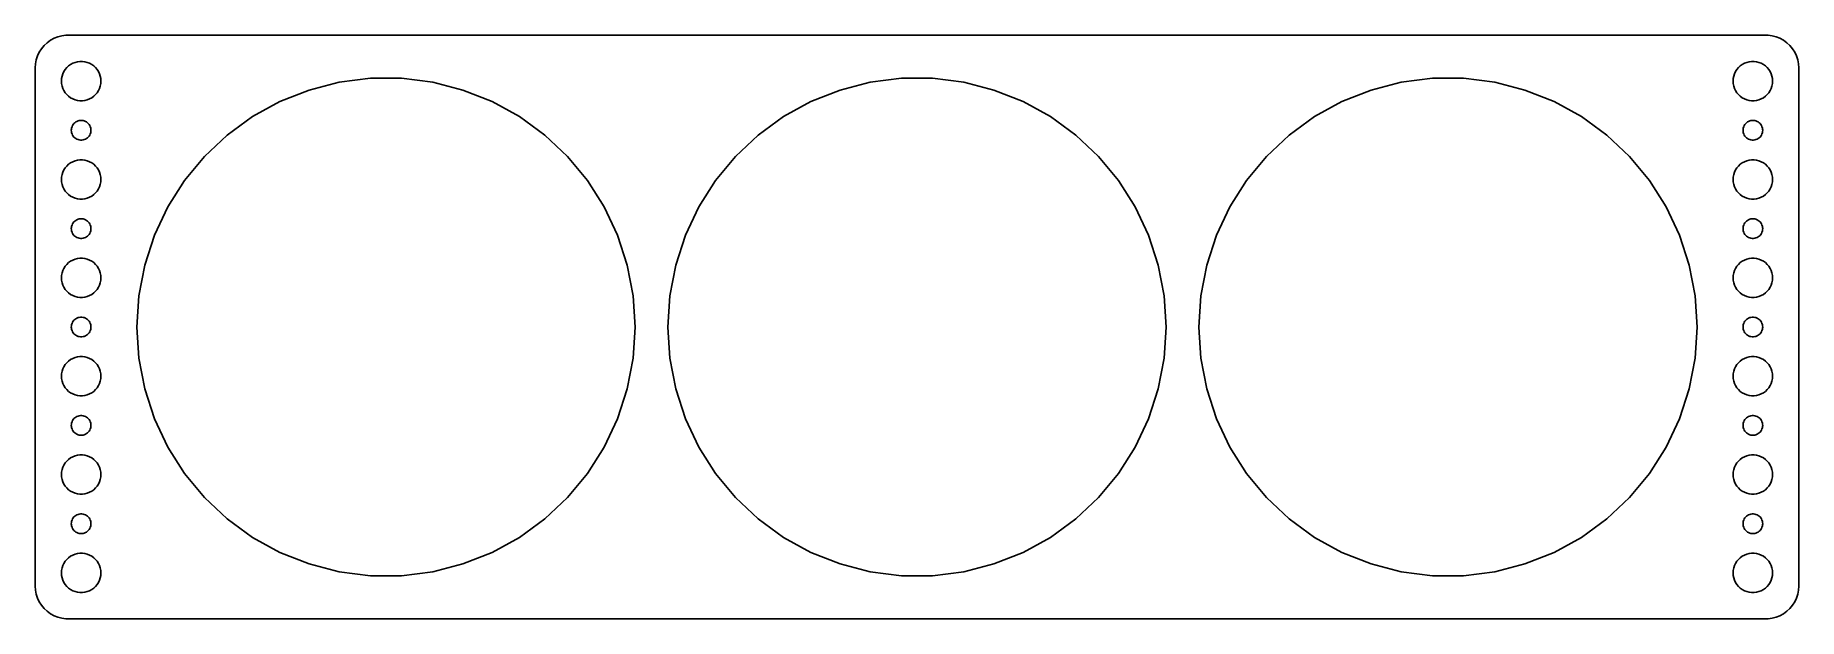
# Model space of a CAD drawing. Header units: metres. Extents: x -134 to 134, y -44 to 44.
import ezdxf

# ---------------------------------------------------------------- set-up
doc = ezdxf.new("R2010")
doc.units = ezdxf.units.M

msp = doc.modelspace()

# ---------------------------------------------------------------- linework, layer by layer
for p, q in [((-132.687, 43.3526), (-133.145, 42.9227)), ((-132.179, 43.7216), (-132.687, 43.3526)), ((-131.629, 44.0241), (-132.179, 43.7216)), ((-131.045, 44.2553), (-131.629, 44.0241)), ((-130.437, 44.4114), (-131.045, 44.2553)), ((-129.814, 44.4901), (-130.437, 44.4114)), ((129.814, 44.4901), (-129.814, 44.4901)), ((130.437, 44.4114), (129.814, 44.4901)), ((131.045, 44.2553), (130.437, 44.4114)), ((131.629, 44.0241), (131.045, 44.2553)), ((132.179, 43.7216), (131.629, 44.0241)), ((132.687, 43.3526), (132.179, 43.7216)), ((133.145, 42.9227), (132.687, 43.3526)), ((-134.343, 40.7434), (-134.461, 40.1267)), ((-134.149, 41.3406), (-134.343, 40.7434)), ((-133.882, 41.9088), (-134.149, 41.3406)), ((-133.545, 42.4389), (-133.882, 41.9088)), ((-133.145, 42.9227), (-133.545, 42.4389)), ((-128.777, 40.2145), (-128.427, 40.3532)), ((-128.427, 40.3532), (-128.062, 40.4469)), ((-128.062, 40.4469), (-127.688, 40.4941)), ((-127.688, 40.4941), (-127.312, 40.4941)), ((-127.312, 40.4941), (-126.938, 40.4469)), ((-126.938, 40.4469), (-126.573, 40.3532)), ((-126.573, 40.3532), (-126.223, 40.2145)), ((126.223, 40.2145), (126.573, 40.3532)), ((126.573, 40.3532), (126.938, 40.4469)), ((126.938, 40.4469), (127.312, 40.4941)), ((127.312, 40.4941), (127.688, 40.4941)), ((127.688, 40.4941), (128.062, 40.4469)), ((128.062, 40.4469), (128.427, 40.3532)), ((128.427, 40.3532), (128.777, 40.2145)), ((133.545, 42.4389), (133.145, 42.9227)), ((133.882, 41.9088), (133.545, 42.4389)), ((134.149, 41.3406), (133.882, 41.9088)), ((134.343, 40.7434), (134.149, 41.3406)), ((134.461, 40.1267), (134.343, 40.7434)), ((-134.461, 40.1267), (-134.5, 39.5)), ((-134.5, 39.5), (-134.5, -39.5)), ((-130.5, 37.5), (-130.476, 37.876)), ((-130.476, 37.876), (-130.406, 38.2461)), ((-130.406, 38.2461), (-130.289, 38.6044)), ((-130.289, 38.6044), (-130.129, 38.9453)), ((-130.129, 38.9453), (-129.927, 39.2634)), ((-129.927, 39.2634), (-129.687, 39.5536)), ((-129.687, 39.5536), (-129.412, 39.8115)), ((-129.412, 39.8115), (-129.107, 40.033)), ((-129.107, 40.033), (-128.777, 40.2145)), ((-126.223, 40.2145), (-125.893, 40.033)), ((-125.893, 40.033), (-125.588, 39.8115)), ((-125.588, 39.8115), (-125.313, 39.5536)), ((-125.313, 39.5536), (-125.073, 39.2634)), ((-125.073, 39.2634), (-124.871, 38.9453)), ((-124.871, 38.9453), (-124.711, 38.6044)), ((-124.711, 38.6044), (-124.594, 38.2461)), ((-124.594, 38.2461), (-124.524, 37.876)), ((-124.524, 37.876), (-124.5, 37.5)), ((-88.1205, 37.3269), (-83.386, 37.925)), ((-83.386, 37.925), (-78.614, 37.925)), ((-78.614, 37.925), (-73.8795, 37.3269)), ((-7.12048, 37.3269), (-2.38603, 37.925)), ((-2.38603, 37.925), (2.38603, 37.925)), ((2.38603, 37.925), (7.12048, 37.3269)), ((73.8795, 37.3269), (78.614, 37.925)), ((78.614, 37.925), (83.386, 37.925)), ((83.386, 37.925), (88.1205, 37.3269)), ((124.5, 37.5), (124.524, 37.876)), ((124.524, 37.876), (124.594, 38.2461)), ((124.594, 38.2461), (124.711, 38.6044)), ((124.711, 38.6044), (124.871, 38.9453)), ((124.871, 38.9453), (125.073, 39.2634)), ((125.073, 39.2634), (125.313, 39.5536)), ((125.313, 39.5536), (125.588, 39.8115)), ((125.588, 39.8115), (125.893, 40.033)), ((125.893, 40.033), (126.223, 40.2145)), ((128.777, 40.2145), (129.107, 40.033)), ((129.107, 40.033), (129.412, 39.8115)), ((129.412, 39.8115), (129.687, 39.5536)), ((129.687, 39.5536), (129.927, 39.2634)), ((129.927, 39.2634), (130.129, 38.9453)), ((130.129, 38.9453), (130.289, 38.6044)), ((130.289, 38.6044), (130.406, 38.2461)), ((130.406, 38.2461), (130.476, 37.876)), ((130.476, 37.876), (130.5, 37.5)), ((134.5, 39.5), (134.461, 40.1267)), ((134.5, -39.5), (134.5, 39.5)), ((-130.476, 37.124), (-130.5, 37.5)), ((-130.406, 36.7539), (-130.476, 37.124)), ((-130.289, 36.3956), (-130.406, 36.7539)), ((-130.129, 36.0547), (-130.289, 36.3956)), ((-129.927, 35.7366), (-130.129, 36.0547)), ((-129.687, 35.4464), (-129.927, 35.7366)), ((-129.412, 35.1885), (-129.687, 35.4464)), ((-129.107, 34.967), (-129.412, 35.1885)), ((-125.588, 35.1885), (-125.893, 34.967)), ((-125.313, 35.4464), (-125.588, 35.1885)), ((-125.073, 35.7366), (-125.313, 35.4464)), ((-124.871, 36.0547), (-125.073, 35.7366)), ((-124.711, 36.3956), (-124.871, 36.0547)), ((-124.594, 36.7539), (-124.711, 36.3956)), ((-124.524, 37.124), (-124.594, 36.7539)), ((-124.5, 37.5), (-124.524, 37.124)), ((-97.1796, 34.3834), (-92.7426, 36.1401)), ((-92.7426, 36.1401), (-88.1205, 37.3269)), ((-73.8795, 37.3269), (-69.2574, 36.1401)), ((-69.2574, 36.1401), (-64.8204, 34.3834)), ((-16.1796, 34.3834), (-11.7426, 36.1401)), ((-11.7426, 36.1401), (-7.12048, 37.3269)), ((7.12048, 37.3269), (11.7426, 36.1401)), ((11.7426, 36.1401), (16.1796, 34.3834)), ((64.8204, 34.3834), (69.2574, 36.1401)), ((69.2574, 36.1401), (73.8795, 37.3269)), ((88.1205, 37.3269), (92.7426, 36.1401)), ((92.7426, 36.1401), (97.1796, 34.3834)), ((124.524, 37.124), (124.5, 37.5)), ((124.594, 36.7539), (124.524, 37.124)), ((124.711, 36.3956), (124.594, 36.7539)), ((124.871, 36.0547), (124.711, 36.3956)), ((125.073, 35.7366), (124.871, 36.0547)), ((125.313, 35.4464), (125.073, 35.7366)), ((125.588, 35.1885), (125.313, 35.4464)), ((125.893, 34.967), (125.588, 35.1885)), ((129.412, 35.1885), (129.107, 34.967)), ((129.687, 35.4464), (129.412, 35.1885)), ((129.927, 35.7366), (129.687, 35.4464)), ((130.129, 36.0547), (129.927, 35.7366)), ((130.289, 36.3956), (130.129, 36.0547)), ((130.406, 36.7539), (130.289, 36.3956)), ((130.476, 37.124), (130.406, 36.7539)), ((130.5, 37.5), (130.476, 37.124)), ((-128.777, 34.7855), (-129.107, 34.967)), ((-128.427, 34.6468), (-128.777, 34.7855)), ((-128.062, 34.5531), (-128.427, 34.6468)), ((-127.688, 34.5059), (-128.062, 34.5531)), ((-127.312, 34.5059), (-127.688, 34.5059)), ((-126.938, 34.5531), (-127.312, 34.5059)), ((-126.573, 34.6468), (-126.938, 34.5531)), ((-126.223, 34.7855), (-126.573, 34.6468)), ((-125.893, 34.967), (-126.223, 34.7855)), ((-101.361, 32.0845), (-97.1796, 34.3834)), ((-64.8204, 34.3834), (-60.6386, 32.0845)), ((-20.3614, 32.0845), (-16.1796, 34.3834)), ((16.1796, 34.3834), (20.3614, 32.0845)), ((60.6386, 32.0845), (64.8204, 34.3834)), ((97.1796, 34.3834), (101.361, 32.0845)), ((126.223, 34.7855), (125.893, 34.967)), ((126.573, 34.6468), (126.223, 34.7855)), ((126.938, 34.5531), (126.573, 34.6468)), ((127.312, 34.5059), (126.938, 34.5531)), ((127.688, 34.5059), (127.312, 34.5059)), ((128.062, 34.5531), (127.688, 34.5059)), ((128.427, 34.6468), (128.062, 34.5531)), ((128.777, 34.7855), (128.427, 34.6468)), ((129.107, 34.967), (128.777, 34.7855)), ((-129, 30), (-128.988, 30.188)), ((-128.988, 29.812), (-129, 30)), ((-128.988, 30.188), (-128.953, 30.373)), ((-128.953, 29.627), (-128.988, 29.812)), ((-128.953, 30.373), (-128.895, 30.5522)), ((-128.895, 29.4478), (-128.953, 29.627)), ((-128.895, 30.5522), (-128.814, 30.7226)), ((-128.814, 30.7226), (-128.714, 30.8817)), ((-128.714, 30.8817), (-128.593, 31.0268)), ((-128.593, 31.0268), (-128.456, 31.1558)), ((-128.456, 31.1558), (-128.304, 31.2665)), ((-128.304, 31.2665), (-128.139, 31.3572)), ((-128.139, 31.3572), (-127.964, 31.4266)), ((-127.964, 31.4266), (-127.781, 31.4734)), ((-127.781, 31.4734), (-127.594, 31.497)), ((-127.594, 31.497), (-127.406, 31.497)), ((-127.406, 31.497), (-127.219, 31.4734)), ((-127.219, 31.4734), (-127.036, 31.4266)), ((-127.036, 31.4266), (-126.861, 31.3572)), ((-126.861, 31.3572), (-126.696, 31.2665)), ((-126.696, 31.2665), (-126.544, 31.1558)), ((-126.544, 31.1558), (-126.407, 31.0268)), ((-126.407, 31.0268), (-126.286, 30.8817)), ((-126.286, 30.8817), (-126.186, 30.7226)), ((-126.186, 30.7226), (-126.105, 30.5522)), ((-126.105, 30.5522), (-126.047, 30.373)), ((-126.047, 29.627), (-126.105, 29.4478)), ((-126.047, 30.373), (-126.012, 30.188)), ((-126.012, 29.812), (-126.047, 29.627)), ((-126.012, 30.188), (-126, 30)), ((-126, 30), (-126.012, 29.812)), ((-105.222, 29.2795), (-101.361, 32.0845)), ((-60.6386, 32.0845), (-56.7779, 29.2795)), ((-24.2221, 29.2795), (-20.3614, 32.0845)), ((20.3614, 32.0845), (24.2221, 29.2795)), ((56.7779, 29.2795), (60.6386, 32.0845)), ((101.361, 32.0845), (105.222, 29.2795)), ((126, 30), (126.012, 30.188)), ((126.012, 29.812), (126, 30)), ((126.012, 30.188), (126.047, 30.373)), ((126.047, 29.627), (126.012, 29.812)), ((126.047, 30.373), (126.105, 30.5522)), ((126.105, 29.4478), (126.047, 29.627)), ((126.105, 30.5522), (126.186, 30.7226)), ((126.186, 30.7226), (126.286, 30.8817)), ((126.286, 30.8817), (126.407, 31.0268)), ((126.407, 31.0268), (126.544, 31.1558)), ((126.544, 31.1558), (126.696, 31.2665)), ((126.696, 31.2665), (126.861, 31.3572)), ((126.861, 31.3572), (127.036, 31.4266)), ((127.036, 31.4266), (127.219, 31.4734)), ((127.219, 31.4734), (127.406, 31.497)), ((127.406, 31.497), (127.594, 31.497)), ((127.594, 31.497), (127.781, 31.4734)), ((127.781, 31.4734), (127.964, 31.4266)), ((127.964, 31.4266), (128.139, 31.3572)), ((128.139, 31.3572), (128.304, 31.2665)), ((128.304, 31.2665), (128.456, 31.1558)), ((128.456, 31.1558), (128.593, 31.0268)), ((128.593, 31.0268), (128.714, 30.8817)), ((128.714, 30.8817), (128.814, 30.7226)), ((128.814, 30.7226), (128.895, 30.5522)), ((128.895, 30.5522), (128.953, 30.373)), ((128.953, 29.627), (128.895, 29.4478)), ((128.953, 30.373), (128.988, 30.188)), ((128.988, 29.812), (128.953, 29.627)), ((128.988, 30.188), (129, 30)), ((129, 30), (128.988, 29.812)), ((-128.814, 29.2774), (-128.895, 29.4478)), ((-128.714, 29.1183), (-128.814, 29.2774)), ((-128.593, 28.9732), (-128.714, 29.1183)), ((-128.456, 28.8442), (-128.593, 28.9732)), ((-128.304, 28.7335), (-128.456, 28.8442)), ((-128.139, 28.6427), (-128.304, 28.7335)), ((-127.964, 28.5734), (-128.139, 28.6427)), ((-127.781, 28.5266), (-127.964, 28.5734)), ((-127.594, 28.503), (-127.781, 28.5266)), ((-127.406, 28.503), (-127.594, 28.503)), ((-127.219, 28.5266), (-127.406, 28.503)), ((-127.036, 28.5734), (-127.219, 28.5266)), ((-126.861, 28.6427), (-127.036, 28.5734)), ((-126.696, 28.7335), (-126.861, 28.6427)), ((-126.544, 28.8442), (-126.696, 28.7335)), ((-126.407, 28.9732), (-126.544, 28.8442)), ((-126.286, 29.1183), (-126.407, 28.9732)), ((-126.186, 29.2774), (-126.286, 29.1183)), ((-126.105, 29.4478), (-126.186, 29.2774)), ((-108.701, 26.0128), (-105.222, 29.2795)), ((-56.7779, 29.2795), (-53.2992, 26.0128)), ((-27.7008, 26.0128), (-24.2221, 29.2795)), ((24.2221, 29.2795), (27.7008, 26.0128)), ((53.2992, 26.0128), (56.7779, 29.2795)), ((105.222, 29.2795), (108.701, 26.0128)), ((126.186, 29.2774), (126.105, 29.4478)), ((126.286, 29.1183), (126.186, 29.2774)), ((126.407, 28.9732), (126.286, 29.1183)), ((126.544, 28.8442), (126.407, 28.9732)), ((126.696, 28.7335), (126.544, 28.8442)), ((126.861, 28.6427), (126.696, 28.7335)), ((127.036, 28.5734), (126.861, 28.6427)), ((127.219, 28.5266), (127.036, 28.5734)), ((127.406, 28.503), (127.219, 28.5266)), ((127.594, 28.503), (127.406, 28.503)), ((127.781, 28.5266), (127.594, 28.503)), ((127.964, 28.5734), (127.781, 28.5266)), ((128.139, 28.6427), (127.964, 28.5734)), ((128.304, 28.7335), (128.139, 28.6427)), ((128.456, 28.8442), (128.304, 28.7335)), ((128.593, 28.9732), (128.456, 28.8442)), ((128.714, 29.1183), (128.593, 28.9732)), ((128.814, 29.2774), (128.714, 29.1183)), ((128.895, 29.4478), (128.814, 29.2774)), ((-130.129, 23.9453), (-129.927, 24.2634)), ((-129.927, 24.2634), (-129.687, 24.5536)), ((-129.687, 24.5536), (-129.412, 24.8115)), ((-129.412, 24.8115), (-129.107, 25.033)), ((-129.107, 25.033), (-128.777, 25.2145)), ((-128.777, 25.2145), (-128.427, 25.3532)), ((-128.427, 25.3532), (-128.062, 25.4469)), ((-128.062, 25.4469), (-127.688, 25.4941)), ((-127.688, 25.4941), (-127.312, 25.4941)), ((-127.312, 25.4941), (-126.938, 25.4469)), ((-126.938, 25.4469), (-126.573, 25.3532)), ((-126.573, 25.3532), (-126.223, 25.2145)), ((-126.223, 25.2145), (-125.893, 25.033)), ((-125.893, 25.033), (-125.588, 24.8115)), ((-125.588, 24.8115), (-125.313, 24.5536)), ((-125.313, 24.5536), (-125.073, 24.2634)), ((-125.073, 24.2634), (-124.871, 23.9453)), ((-111.743, 22.3358), (-108.701, 26.0128)), ((-53.2992, 26.0128), (-50.2574, 22.3358)), ((-30.7426, 22.3358), (-27.7008, 26.0128)), ((27.7008, 26.0128), (30.7426, 22.3358)), ((50.2574, 22.3358), (53.2992, 26.0128)), ((108.701, 26.0128), (111.743, 22.3358)), ((124.871, 23.9453), (125.073, 24.2634)), ((125.073, 24.2634), (125.313, 24.5536)), ((125.313, 24.5536), (125.588, 24.8115)), ((125.588, 24.8115), (125.893, 25.033)), ((125.893, 25.033), (126.223, 25.2145)), ((126.223, 25.2145), (126.573, 25.3532)), ((126.573, 25.3532), (126.938, 25.4469)), ((126.938, 25.4469), (127.312, 25.4941)), ((127.312, 25.4941), (127.688, 25.4941)), ((127.688, 25.4941), (128.062, 25.4469)), ((128.062, 25.4469), (128.427, 25.3532)), ((128.427, 25.3532), (128.777, 25.2145)), ((128.777, 25.2145), (129.107, 25.033)), ((129.107, 25.033), (129.412, 24.8115)), ((129.412, 24.8115), (129.687, 24.5536)), ((129.687, 24.5536), (129.927, 24.2634)), ((129.927, 24.2634), (130.129, 23.9453)), ((-130.5, 22.5), (-130.476, 22.876)), ((-130.476, 22.124), (-130.5, 22.5)), ((-130.476, 22.876), (-130.406, 23.2461)), ((-130.406, 21.7539), (-130.476, 22.124)), ((-130.406, 23.2461), (-130.289, 23.6044)), ((-130.289, 21.3956), (-130.406, 21.7539)), ((-130.289, 23.6044), (-130.129, 23.9453)), ((-124.871, 23.9453), (-124.711, 23.6044)), ((-124.711, 23.6044), (-124.594, 23.2461)), ((-124.594, 21.7539), (-124.711, 21.3956)), ((-124.594, 23.2461), (-124.524, 22.876)), ((-124.524, 22.124), (-124.594, 21.7539)), ((-124.524, 22.876), (-124.5, 22.5)), ((-124.5, 22.5), (-124.524, 22.124)), ((-114.3, 18.3066), (-111.743, 22.3358)), ((-50.2574, 22.3358), (-47.7003, 18.3066)), ((-33.2997, 18.3066), (-30.7426, 22.3358)), ((30.7426, 22.3358), (33.2997, 18.3066)), ((47.7003, 18.3066), (50.2574, 22.3358)), ((111.743, 22.3358), (114.3, 18.3066)), ((124.5, 22.5), (124.524, 22.876)), ((124.524, 22.124), (124.5, 22.5)), ((124.524, 22.876), (124.594, 23.2461)), ((124.594, 21.7539), (124.524, 22.124)), ((124.594, 23.2461), (124.711, 23.6044)), ((124.711, 21.3956), (124.594, 21.7539)), ((124.711, 23.6044), (124.871, 23.9453)), ((130.129, 23.9453), (130.289, 23.6044)), ((130.289, 23.6044), (130.406, 23.2461)), ((130.406, 21.7539), (130.289, 21.3956)), ((130.406, 23.2461), (130.476, 22.876)), ((130.476, 22.124), (130.406, 21.7539)), ((130.476, 22.876), (130.5, 22.5)), ((130.5, 22.5), (130.476, 22.124)), ((-130.129, 21.0547), (-130.289, 21.3956)), ((-129.927, 20.7366), (-130.129, 21.0547)), ((-129.687, 20.4464), (-129.927, 20.7366)), ((-129.412, 20.1884), (-129.687, 20.4464)), ((-129.107, 19.967), (-129.412, 20.1884)), ((-128.777, 19.7855), (-129.107, 19.967)), ((-128.427, 19.6468), (-128.777, 19.7855)), ((-128.062, 19.5531), (-128.427, 19.6468)), ((-127.688, 19.5059), (-128.062, 19.5531)), ((-127.312, 19.5059), (-127.688, 19.5059)), ((-126.938, 19.5531), (-127.312, 19.5059)), ((-126.573, 19.6468), (-126.938, 19.5531)), ((-126.223, 19.7855), (-126.573, 19.6468)), ((-125.893, 19.967), (-126.223, 19.7855)), ((-125.588, 20.1884), (-125.893, 19.967)), ((-125.313, 20.4464), (-125.588, 20.1884)), ((-125.073, 20.7366), (-125.313, 20.4464)), ((-124.871, 21.0547), (-125.073, 20.7366)), ((-124.711, 21.3956), (-124.871, 21.0547)), ((124.871, 21.0547), (124.711, 21.3956)), ((125.073, 20.7366), (124.871, 21.0547)), ((125.313, 20.4464), (125.073, 20.7366)), ((125.588, 20.1884), (125.313, 20.4464)), ((125.893, 19.967), (125.588, 20.1884)), ((126.223, 19.7855), (125.893, 19.967)), ((126.573, 19.6468), (126.223, 19.7855)), ((126.938, 19.5531), (126.573, 19.6468)), ((127.312, 19.5059), (126.938, 19.5531)), ((127.688, 19.5059), (127.312, 19.5059)), ((128.062, 19.5531), (127.688, 19.5059)), ((128.427, 19.6468), (128.062, 19.5531)), ((128.777, 19.7855), (128.427, 19.6468)), ((129.107, 19.967), (128.777, 19.7855)), ((129.412, 20.1884), (129.107, 19.967)), ((129.687, 20.4464), (129.412, 20.1884)), ((129.927, 20.7366), (129.687, 20.4464)), ((130.129, 21.0547), (129.927, 20.7366)), ((130.289, 21.3956), (130.129, 21.0547)), ((-128.593, 16.0268), (-128.456, 16.1558)), ((-128.456, 16.1558), (-128.304, 16.2665)), ((-128.304, 16.2665), (-128.139, 16.3572)), ((-128.139, 16.3572), (-127.964, 16.4266)), ((-127.964, 16.4266), (-127.781, 16.4734)), ((-127.781, 16.4734), (-127.594, 16.497)), ((-127.594, 16.497), (-127.406, 16.497)), ((-127.406, 16.497), (-127.219, 16.4734)), ((-127.219, 16.4734), (-127.036, 16.4266)), ((-127.036, 16.4266), (-126.861, 16.3572)), ((-126.861, 16.3572), (-126.696, 16.2665)), ((-126.696, 16.2665), (-126.544, 16.1558)), ((-126.544, 16.1558), (-126.407, 16.0268)), ((-116.331, 13.9887), (-114.3, 18.3066)), ((-47.7003, 18.3066), (-45.6685, 13.9887)), ((-35.3315, 13.9887), (-33.2997, 18.3066)), ((33.2997, 18.3066), (35.3315, 13.9887)), ((45.6685, 13.9887), (47.7003, 18.3066)), ((114.3, 18.3066), (116.331, 13.9887)), ((126.407, 16.0268), (126.544, 16.1558)), ((126.544, 16.1558), (126.696, 16.2665)), ((126.696, 16.2665), (126.861, 16.3572)), ((126.861, 16.3572), (127.036, 16.4266)), ((127.036, 16.4266), (127.219, 16.4734)), ((127.219, 16.4734), (127.406, 16.497)), ((127.406, 16.497), (127.594, 16.497)), ((127.594, 16.497), (127.781, 16.4734)), ((127.781, 16.4734), (127.964, 16.4266)), ((127.964, 16.4266), (128.139, 16.3572)), ((128.139, 16.3572), (128.304, 16.2665)), ((128.304, 16.2665), (128.456, 16.1558)), ((128.456, 16.1558), (128.593, 16.0268)), ((-129, 15), (-128.988, 15.188)), ((-128.988, 14.812), (-129, 15)), ((-128.988, 15.188), (-128.953, 15.373)), ((-128.953, 14.627), (-128.988, 14.812)), ((-128.953, 15.373), (-128.895, 15.5522)), ((-128.895, 14.4478), (-128.953, 14.627)), ((-128.895, 15.5522), (-128.814, 15.7226)), ((-128.814, 14.2774), (-128.895, 14.4478)), ((-128.814, 15.7226), (-128.714, 15.8817)), ((-128.714, 14.1183), (-128.814, 14.2774)), ((-128.714, 15.8817), (-128.593, 16.0268)), ((-128.593, 13.9732), (-128.714, 14.1183)), ((-128.456, 13.8442), (-128.593, 13.9732)), ((-128.304, 13.7335), (-128.456, 13.8442)), ((-128.139, 13.6427), (-128.304, 13.7335)), ((-127.964, 13.5734), (-128.139, 13.6427)), ((-127.781, 13.5266), (-127.964, 13.5734)), ((-127.594, 13.5029), (-127.781, 13.5266)), ((-127.406, 13.5029), (-127.594, 13.5029)), ((-127.219, 13.5266), (-127.406, 13.5029)), ((-127.036, 13.5734), (-127.219, 13.5266)), ((-126.861, 13.6427), (-127.036, 13.5734)), ((-126.696, 13.7335), (-126.861, 13.6427)), ((-126.544, 13.8442), (-126.696, 13.7335)), ((-126.407, 13.9732), (-126.544, 13.8442)), ((-126.407, 16.0268), (-126.286, 15.8817)), ((-126.286, 14.1183), (-126.407, 13.9732)), ((-126.286, 15.8817), (-126.186, 15.7226)), ((-126.186, 14.2774), (-126.286, 14.1183)), ((-126.186, 15.7226), (-126.105, 15.5522)), ((-126.105, 14.4478), (-126.186, 14.2774)), ((-126.105, 15.5522), (-126.047, 15.373)), ((-126.047, 14.627), (-126.105, 14.4478)), ((-126.047, 15.373), (-126.012, 15.188)), ((-126.012, 14.812), (-126.047, 14.627)), ((-126.012, 15.188), (-126, 15)), ((-126, 15), (-126.012, 14.812)), ((-117.806, 9.45021), (-116.331, 13.9887)), ((-45.6685, 13.9887), (-44.1938, 9.45021)), ((-36.8062, 9.45021), (-35.3315, 13.9887)), ((35.3315, 13.9887), (36.8062, 9.45021)), ((44.1938, 9.45021), (45.6685, 13.9887)), ((116.331, 13.9887), (117.806, 9.45021)), ((126, 15), (126.012, 15.188)), ((126.012, 14.812), (126, 15)), ((126.012, 15.188), (126.047, 15.373)), ((126.047, 14.627), (126.012, 14.812)), ((126.047, 15.373), (126.105, 15.5522)), ((126.105, 14.4478), (126.047, 14.627)), ((126.105, 15.5522), (126.186, 15.7226)), ((126.186, 14.2774), (126.105, 14.4478)), ((126.186, 15.7226), (126.286, 15.8817)), ((126.286, 14.1183), (126.186, 14.2774)), ((126.286, 15.8817), (126.407, 16.0268)), ((126.407, 13.9732), (126.286, 14.1183)), ((126.544, 13.8442), (126.407, 13.9732)), ((126.696, 13.7335), (126.544, 13.8442)), ((126.861, 13.6427), (126.696, 13.7335)), ((127.036, 13.5734), (126.861, 13.6427)), ((127.219, 13.5266), (127.036, 13.5734)), ((127.406, 13.5029), (127.219, 13.5266)), ((127.594, 13.5029), (127.406, 13.5029)), ((127.781, 13.5266), (127.594, 13.5029)), ((127.964, 13.5734), (127.781, 13.5266)), ((128.139, 13.6427), (127.964, 13.5734)), ((128.304, 13.7335), (128.139, 13.6427)), ((128.456, 13.8442), (128.304, 13.7335)), ((128.593, 13.9732), (128.456, 13.8442)), ((128.593, 16.0268), (128.714, 15.8817)), ((128.714, 14.1183), (128.593, 13.9732)), ((128.714, 15.8817), (128.814, 15.7226)), ((128.814, 14.2774), (128.714, 14.1183)), ((128.814, 15.7226), (128.895, 15.5522)), ((128.895, 14.4478), (128.814, 14.2774)), ((128.895, 15.5522), (128.953, 15.373)), ((128.953, 14.627), (128.895, 14.4478)), ((128.953, 15.373), (128.988, 15.188)), ((128.988, 14.812), (128.953, 14.627)), ((128.988, 15.188), (129, 15)), ((129, 15), (128.988, 14.812)), ((-130.476, 7.87599), (-130.406, 8.24606)), ((-130.406, 8.24606), (-130.289, 8.60437)), ((-130.289, 8.60437), (-130.129, 8.94525)), ((-130.129, 8.94525), (-129.927, 9.26335)), ((-129.927, 9.26335), (-129.687, 9.55363)), ((-129.687, 9.55363), (-129.412, 9.81154)), ((-129.412, 9.81154), (-129.107, 10.033)), ((-129.107, 10.033), (-128.777, 10.2145)), ((-128.777, 10.2145), (-128.427, 10.3532)), ((-128.427, 10.3532), (-128.062, 10.4469)), ((-128.062, 10.4469), (-127.688, 10.4941)), ((-127.688, 10.4941), (-127.312, 10.4941)), ((-127.312, 10.4941), (-126.938, 10.4469)), ((-126.938, 10.4469), (-126.573, 10.3532)), ((-126.573, 10.3532), (-126.223, 10.2145)), ((-126.223, 10.2145), (-125.893, 10.033)), ((-125.893, 10.033), (-125.588, 9.81154)), ((-125.588, 9.81154), (-125.313, 9.55363)), ((-125.313, 9.55363), (-125.073, 9.26335)), ((-125.073, 9.26335), (-124.871, 8.94525)), ((-124.871, 8.94525), (-124.711, 8.60437)), ((-124.711, 8.60437), (-124.594, 8.24606)), ((-124.594, 8.24606), (-124.524, 7.87599)), ((-118.7, 4.76265), (-117.806, 9.45021)), ((-44.1938, 9.45021), (-43.2996, 4.76265)), ((-37.7003, 4.76265), (-36.8062, 9.45021)), ((36.8062, 9.45021), (37.7003, 4.76265)), ((43.2996, 4.76265), (44.1938, 9.45021)), ((117.806, 9.45021), (118.7, 4.76265)), ((124.524, 7.87599), (124.594, 8.24606)), ((124.594, 8.24606), (124.711, 8.60437)), ((124.711, 8.60437), (124.871, 8.94525)), ((124.871, 8.94525), (125.073, 9.26335)), ((125.073, 9.26335), (125.313, 9.55363)), ((125.313, 9.55363), (125.588, 9.81154)), ((125.588, 9.81154), (125.893, 10.033)), ((125.893, 10.033), (126.223, 10.2145)), ((126.223, 10.2145), (126.573, 10.3532)), ((126.573, 10.3532), (126.938, 10.4469)), ((126.938, 10.4469), (127.312, 10.4941)), ((127.312, 10.4941), (127.688, 10.4941)), ((127.688, 10.4941), (128.062, 10.4469)), ((128.062, 10.4469), (128.427, 10.3532)), ((128.427, 10.3532), (128.777, 10.2145)), ((128.777, 10.2145), (129.107, 10.033)), ((129.107, 10.033), (129.412, 9.81154)), ((129.412, 9.81154), (129.687, 9.55363)), ((129.687, 9.55363), (129.927, 9.26335)), ((129.927, 9.26335), (130.129, 8.94525)), ((130.129, 8.94525), (130.289, 8.60437)), ((130.289, 8.60437), (130.406, 8.24606)), ((130.406, 8.24606), (130.476, 7.87599)), ((-130.5, 7.5), (-130.476, 7.87599)), ((-130.476, 7.12399), (-130.5, 7.5)), ((-130.406, 6.75392), (-130.476, 7.12399)), ((-130.289, 6.39561), (-130.406, 6.75392)), ((-130.129, 6.05473), (-130.289, 6.39561)), ((-129.927, 5.73663), (-130.129, 6.05473)), ((-129.687, 5.44635), (-129.927, 5.73663)), ((-129.412, 5.18845), (-129.687, 5.44635)), ((-125.313, 5.44635), (-125.588, 5.18845)), ((-125.073, 5.73663), (-125.313, 5.44635)), ((-124.871, 6.05473), (-125.073, 5.73663)), ((-124.711, 6.39561), (-124.871, 6.05473)), ((-124.594, 6.75392), (-124.711, 6.39561)), ((-124.524, 7.12399), (-124.594, 6.75392)), ((-124.524, 7.87599), (-124.5, 7.5)), ((-124.5, 7.5), (-124.524, 7.12399)), ((124.5, 7.5), (124.524, 7.87599)), ((124.524, 7.12399), (124.5, 7.5)), ((124.594, 6.75392), (124.524, 7.12399)), ((124.711, 6.39561), (124.594, 6.75392)), ((124.871, 6.05473), (124.711, 6.39561)), ((125.073, 5.73663), (124.871, 6.05473)), ((125.313, 5.44635), (125.073, 5.73663)), ((125.588, 5.18845), (125.313, 5.44635)), ((129.687, 5.44635), (129.412, 5.18845)), ((129.927, 5.73663), (129.687, 5.44635)), ((130.129, 6.05473), (129.927, 5.73663)), ((130.289, 6.39561), (130.129, 6.05473)), ((130.406, 6.75392), (130.289, 6.39561)), ((130.476, 7.12399), (130.406, 6.75392)), ((130.476, 7.87599), (130.5, 7.5)), ((130.5, 7.5), (130.476, 7.12399)), ((-129.107, 4.96701), (-129.412, 5.18845)), ((-128.777, 4.78551), (-129.107, 4.96701)), ((-128.427, 4.64682), (-128.777, 4.78551)), ((-128.062, 4.55313), (-128.427, 4.64682)), ((-127.688, 4.50591), (-128.062, 4.55313)), ((-127.312, 4.50591), (-127.688, 4.50591)), ((-126.938, 4.55313), (-127.312, 4.50591)), ((-126.573, 4.64682), (-126.938, 4.55313)), ((-126.223, 4.78551), (-126.573, 4.64682)), ((-125.893, 4.96701), (-126.223, 4.78551)), ((-125.588, 5.18845), (-125.893, 4.96701)), ((-119, 0), (-118.7, 4.76265)), ((-43.2996, 4.76265), (-43, 0)), ((-38, 0), (-37.7003, 4.76265)), ((37.7003, 4.76265), (38, 0)), ((43, 0), (43.2996, 4.76265)), ((118.7, 4.76265), (119, 0)), ((125.893, 4.96701), (125.588, 5.18845)), ((126.223, 4.78551), (125.893, 4.96701)), ((126.573, 4.64682), (126.223, 4.78551)), ((126.938, 4.55313), (126.573, 4.64682)), ((127.312, 4.50591), (126.938, 4.55313)), ((127.688, 4.50591), (127.312, 4.50591)), ((128.062, 4.55313), (127.688, 4.50591)), ((128.427, 4.64682), (128.062, 4.55313)), ((128.777, 4.78551), (128.427, 4.64682)), ((129.107, 4.96701), (128.777, 4.78551)), ((129.412, 5.18845), (129.107, 4.96701)), ((-129, 0), (-128.988, 0.18799)), ((-128.988, -0.18799), (-129, 0)), ((-128.988, 0.18799), (-128.953, 0.37303)), ((-128.953, 0.37303), (-128.895, 0.55219)), ((-128.895, 0.55219), (-128.814, 0.72263)), ((-128.814, 0.72263), (-128.714, 0.88167)), ((-128.714, 0.88167), (-128.593, 1.02681)), ((-128.593, 1.02681), (-128.456, 1.15576)), ((-128.456, 1.15576), (-128.304, 1.26648)), ((-128.304, 1.26648), (-128.139, 1.35724)), ((-128.139, 1.35724), (-127.964, 1.42657)), ((-127.964, 1.42657), (-127.781, 1.47342)), ((-127.781, 1.47342), (-127.594, 1.49704)), ((-127.594, 1.49704), (-127.406, 1.49704)), ((-127.406, 1.49704), (-127.219, 1.47342)), ((-127.219, 1.47342), (-127.036, 1.42657)), ((-127.036, 1.42657), (-126.861, 1.35724)), ((-126.861, 1.35724), (-126.696, 1.26648)), ((-126.696, 1.26648), (-126.544, 1.15576)), ((-126.544, 1.15576), (-126.407, 1.02681)), ((-126.407, 1.02681), (-126.286, 0.88167)), ((-126.286, 0.88167), (-126.186, 0.72263)), ((-126.186, 0.72263), (-126.105, 0.55219)), ((-126.105, 0.55219), (-126.047, 0.37303)), ((-126.047, 0.37303), (-126.012, 0.18799)), ((-126.012, 0.18799), (-126, 0)), ((-126, 0), (-126.012, -0.18799)), ((-118.7, -4.76265), (-119, 0)), ((-43, 0), (-43.2996, -4.76265)), ((-37.7003, -4.76265), (-38, 0)), ((38, 0), (37.7003, -4.76265)), ((43.2996, -4.76265), (43, 0)), ((119, 0), (118.7, -4.76265)), ((126, 0), (126.012, 0.18799)), ((126.012, -0.18799), (126, 0)), ((126.012, 0.18799), (126.047, 0.37303)), ((126.047, 0.37303), (126.105, 0.55219)), ((126.105, 0.55219), (126.186, 0.72263)), ((126.186, 0.72263), (126.286, 0.88167)), ((126.286, 0.88167), (126.407, 1.02681)), ((126.407, 1.02681), (126.544, 1.15576)), ((126.544, 1.15576), (126.696, 1.26648)), ((126.696, 1.26648), (126.861, 1.35724)), ((126.861, 1.35724), (127.036, 1.42657)), ((127.036, 1.42657), (127.219, 1.47342)), ((127.219, 1.47342), (127.406, 1.49704)), ((127.406, 1.49704), (127.594, 1.49704)), ((127.594, 1.49704), (127.781, 1.47342)), ((127.781, 1.47342), (127.964, 1.42657)), ((127.964, 1.42657), (128.139, 1.35724)), ((128.139, 1.35724), (128.304, 1.26648)), ((128.304, 1.26648), (128.456, 1.15576)), ((128.456, 1.15576), (128.593, 1.02681)), ((128.593, 1.02681), (128.714, 0.88167)), ((128.714, 0.88167), (128.814, 0.72263)), ((128.814, 0.72263), (128.895, 0.55219)), ((128.895, 0.55219), (128.953, 0.37303)), ((128.953, 0.37303), (128.988, 0.18799)), ((128.988, 0.18799), (129, 0)), ((129, 0), (128.988, -0.18799)), ((-128.953, -0.37303), (-128.988, -0.18799)), ((-128.895, -0.55219), (-128.953, -0.37303)), ((-128.814, -0.72263), (-128.895, -0.55219)), ((-128.714, -0.88167), (-128.814, -0.72263)), ((-128.593, -1.02681), (-128.714, -0.88167)), ((-128.456, -1.15576), (-128.593, -1.02681)), ((-128.304, -1.26648), (-128.456, -1.15576)), ((-128.139, -1.35724), (-128.304, -1.26648)), ((-127.964, -1.42657), (-128.139, -1.35724)), ((-127.781, -1.47342), (-127.964, -1.42657)), ((-127.594, -1.49704), (-127.781, -1.47342)), ((-127.406, -1.49704), (-127.594, -1.49704)), ((-127.219, -1.47342), (-127.406, -1.49704)), ((-127.036, -1.42657), (-127.219, -1.47342)), ((-126.861, -1.35724), (-127.036, -1.42657)), ((-126.696, -1.26648), (-126.861, -1.35724)), ((-126.544, -1.15576), (-126.696, -1.26648)), ((-126.407, -1.02681), (-126.544, -1.15576)), ((-126.286, -0.88167), (-126.407, -1.02681)), ((-126.186, -0.72263), (-126.286, -0.88167)), ((-126.105, -0.55219), (-126.186, -0.72263)), ((-126.047, -0.37303), (-126.105, -0.55219)), ((-126.012, -0.18799), (-126.047, -0.37303)), ((126.047, -0.37303), (126.012, -0.18799)), ((126.105, -0.55219), (126.047, -0.37303)), ((126.186, -0.72263), (126.105, -0.55219)), ((126.286, -0.88167), (126.186, -0.72263)), ((126.407, -1.02681), (126.286, -0.88167)), ((126.544, -1.15576), (126.407, -1.02681)), ((126.696, -1.26648), (126.544, -1.15576)), ((126.861, -1.35724), (126.696, -1.26648)), ((127.036, -1.42657), (126.861, -1.35724)), ((127.219, -1.47342), (127.036, -1.42657)), ((127.406, -1.49704), (127.219, -1.47342)), ((127.594, -1.49704), (127.406, -1.49704)), ((127.781, -1.47342), (127.594, -1.49704)), ((127.964, -1.42657), (127.781, -1.47342)), ((128.139, -1.35724), (127.964, -1.42657)), ((128.304, -1.26648), (128.139, -1.35724)), ((128.456, -1.15576), (128.304, -1.26648)), ((128.593, -1.02681), (128.456, -1.15576)), ((128.714, -0.88167), (128.593, -1.02681)), ((128.814, -0.72263), (128.714, -0.88167)), ((128.895, -0.55219), (128.814, -0.72263)), ((128.953, -0.37303), (128.895, -0.55219)), ((128.988, -0.18799), (128.953, -0.37303)), ((-129.687, -5.44635), (-129.412, -5.18845)), ((-129.412, -5.18845), (-129.107, -4.96701)), ((-129.107, -4.96701), (-128.777, -4.78551)), ((-128.777, -4.78551), (-128.427, -4.64682)), ((-128.427, -4.64682), (-128.062, -4.55313)), ((-128.062, -4.55313), (-127.688, -4.50591)), ((-127.688, -4.50591), (-127.312, -4.50591)), ((-127.312, -4.50591), (-126.938, -4.55313)), ((-126.938, -4.55313), (-126.573, -4.64682)), ((-126.573, -4.64682), (-126.223, -4.78551)), ((-126.223, -4.78551), (-125.893, -4.96701)), ((-125.893, -4.96701), (-125.588, -5.18845)), ((-125.588, -5.18845), (-125.313, -5.44635)), ((-117.806, -9.45021), (-118.7, -4.76265)), ((-43.2996, -4.76265), (-44.1938, -9.45021)), ((-36.8062, -9.45021), (-37.7003, -4.76265)), ((37.7003, -4.76265), (36.8062, -9.45021)), ((44.1938, -9.45021), (43.2996, -4.76265)), ((118.7, -4.76265), (117.806, -9.45021)), ((125.313, -5.44635), (125.588, -5.18845)), ((125.588, -5.18845), (125.893, -4.96701)), ((125.893, -4.96701), (126.223, -4.78551)), ((126.223, -4.78551), (126.573, -4.64682)), ((126.573, -4.64682), (126.938, -4.55313)), ((126.938, -4.55313), (127.312, -4.50591)), ((127.312, -4.50591), (127.688, -4.50591)), ((127.688, -4.50591), (128.062, -4.55313)), ((128.062, -4.55313), (128.427, -4.64682)), ((128.427, -4.64682), (128.777, -4.78551)), ((128.777, -4.78551), (129.107, -4.96701)), ((129.107, -4.96701), (129.412, -5.18845)), ((129.412, -5.18845), (129.687, -5.44635)), ((-130.5, -7.5), (-130.476, -7.12399)), ((-130.476, -7.87599), (-130.5, -7.5)), ((-130.476, -7.12399), (-130.406, -6.75392)), ((-130.406, -8.24606), (-130.476, -7.87599)), ((-130.406, -6.75392), (-130.289, -6.39561)), ((-130.289, -6.39561), (-130.129, -6.05473)), ((-130.129, -6.05473), (-129.927, -5.73663)), ((-129.927, -5.73663), (-129.687, -5.44635)), ((-125.313, -5.44635), (-125.073, -5.73663)), ((-125.073, -5.73663), (-124.871, -6.05473)), ((-124.871, -6.05473), (-124.711, -6.39561)), ((-124.711, -6.39561), (-124.594, -6.75392)), ((-124.594, -6.75392), (-124.524, -7.12399)), ((-124.524, -7.87599), (-124.594, -8.24606)), ((-124.524, -7.12399), (-124.5, -7.5)), ((-124.5, -7.5), (-124.524, -7.87599)), ((124.5, -7.5), (124.524, -7.12399)), ((124.524, -7.87599), (124.5, -7.5)), ((124.524, -7.12399), (124.594, -6.75392)), ((124.594, -8.24606), (124.524, -7.87599)), ((124.594, -6.75392), (124.711, -6.39561)), ((124.711, -6.39561), (124.871, -6.05473)), ((124.871, -6.05473), (125.073, -5.73663)), ((125.073, -5.73663), (125.313, -5.44635)), ((129.687, -5.44635), (129.927, -5.73663)), ((129.927, -5.73663), (130.129, -6.05473)), ((130.129, -6.05473), (130.289, -6.39561)), ((130.289, -6.39561), (130.406, -6.75392)), ((130.406, -6.75392), (130.476, -7.12399)), ((130.476, -7.87599), (130.406, -8.24606)), ((130.476, -7.12399), (130.5, -7.5)), ((130.5, -7.5), (130.476, -7.87599)), ((-130.289, -8.60437), (-130.406, -8.24606)), ((-130.129, -8.94525), (-130.289, -8.60437)), ((-129.927, -9.26335), (-130.129, -8.94525)), ((-129.687, -9.55363), (-129.927, -9.26335)), ((-129.412, -9.81154), (-129.687, -9.55363)), ((-129.107, -10.033), (-129.412, -9.81154)), ((-128.777, -10.2145), (-129.107, -10.033)), ((-128.427, -10.3532), (-128.777, -10.2145)), ((-128.062, -10.4469), (-128.427, -10.3532)), ((-127.688, -10.4941), (-128.062, -10.4469)), ((-127.312, -10.4941), (-127.688, -10.4941)), ((-126.938, -10.4469), (-127.312, -10.4941)), ((-126.573, -10.3532), (-126.938, -10.4469)), ((-126.223, -10.2145), (-126.573, -10.3532)), ((-125.893, -10.033), (-126.223, -10.2145)), ((-125.588, -9.81154), (-125.893, -10.033)), ((-125.313, -9.55363), (-125.588, -9.81154)), ((-125.073, -9.26335), (-125.313, -9.55363)), ((-124.871, -8.94525), (-125.073, -9.26335)), ((-124.711, -8.60437), (-124.871, -8.94525)), ((-124.594, -8.24606), (-124.711, -8.60437)), ((-116.331, -13.9887), (-117.806, -9.45021)), ((-44.1938, -9.45021), (-45.6685, -13.9887)), ((-35.3315, -13.9887), (-36.8062, -9.45021)), ((36.8062, -9.45021), (35.3315, -13.9887)), ((45.6685, -13.9887), (44.1938, -9.45021)), ((117.806, -9.45021), (116.331, -13.9887)), ((124.711, -8.60437), (124.594, -8.24606)), ((124.871, -8.94525), (124.711, -8.60437)), ((125.073, -9.26335), (124.871, -8.94525)), ((125.313, -9.55363), (125.073, -9.26335)), ((125.588, -9.81154), (125.313, -9.55363)), ((125.893, -10.033), (125.588, -9.81154)), ((126.223, -10.2145), (125.893, -10.033)), ((126.573, -10.3532), (126.223, -10.2145)), ((126.938, -10.4469), (126.573, -10.3532)), ((127.312, -10.4941), (126.938, -10.4469)), ((127.688, -10.4941), (127.312, -10.4941)), ((128.062, -10.4469), (127.688, -10.4941)), ((128.427, -10.3532), (128.062, -10.4469)), ((128.777, -10.2145), (128.427, -10.3532)), ((129.107, -10.033), (128.777, -10.2145)), ((129.412, -9.81154), (129.107, -10.033)), ((129.687, -9.55363), (129.412, -9.81154)), ((129.927, -9.26335), (129.687, -9.55363)), ((130.129, -8.94525), (129.927, -9.26335)), ((130.289, -8.60437), (130.129, -8.94525)), ((130.406, -8.24606), (130.289, -8.60437)), ((-129, -15), (-128.988, -14.812)), ((-128.988, -15.188), (-129, -15)), ((-128.988, -14.812), (-128.953, -14.627)), ((-128.953, -15.373), (-128.988, -15.188)), ((-128.953, -14.627), (-128.895, -14.4478)), ((-128.895, -15.5522), (-128.953, -15.373)), ((-128.895, -14.4478), (-128.814, -14.2774)), ((-128.814, -15.7226), (-128.895, -15.5522)), ((-128.814, -14.2774), (-128.714, -14.1183)), ((-128.714, -15.8817), (-128.814, -15.7226)), ((-128.714, -14.1183), (-128.593, -13.9732)), ((-128.593, -16.0268), (-128.714, -15.8817)), ((-128.593, -13.9732), (-128.456, -13.8442)), ((-128.456, -16.1558), (-128.593, -16.0268)), ((-128.456, -13.8442), (-128.304, -13.7335)), ((-128.304, -13.7335), (-128.139, -13.6427)), ((-128.139, -13.6427), (-127.964, -13.5734)), ((-127.964, -13.5734), (-127.781, -13.5266)), ((-127.781, -13.5266), (-127.594, -13.5029)), ((-127.594, -13.5029), (-127.406, -13.5029)), ((-127.406, -13.5029), (-127.219, -13.5266)), ((-127.219, -13.5266), (-127.036, -13.5734)), ((-127.036, -13.5734), (-126.861, -13.6427)), ((-126.861, -13.6427), (-126.696, -13.7335)), ((-126.696, -13.7335), (-126.544, -13.8442)), ((-126.544, -13.8442), (-126.407, -13.9732)), ((-126.407, -16.0268), (-126.544, -16.1558)), ((-126.407, -13.9732), (-126.286, -14.1183)), ((-126.286, -15.8817), (-126.407, -16.0268)), ((-126.286, -14.1183), (-126.186, -14.2774)), ((-126.186, -15.7226), (-126.286, -15.8817)), ((-126.186, -14.2774), (-126.105, -14.4478)), ((-126.105, -15.5522), (-126.186, -15.7226)), ((-126.105, -14.4478), (-126.047, -14.627)), ((-126.047, -15.373), (-126.105, -15.5522)), ((-126.047, -14.627), (-126.012, -14.812)), ((-126.012, -15.188), (-126.047, -15.373)), ((-126.012, -14.812), (-126, -15)), ((-126, -15), (-126.012, -15.188)), ((-114.3, -18.3066), (-116.331, -13.9887)), ((-45.6685, -13.9887), (-47.7003, -18.3066)), ((-33.2997, -18.3066), (-35.3315, -13.9887)), ((35.3315, -13.9887), (33.2997, -18.3066)), ((47.7003, -18.3066), (45.6685, -13.9887)), ((116.331, -13.9887), (114.3, -18.3066)), ((126, -15), (126.012, -14.812)), ((126.012, -15.188), (126, -15)), ((126.012, -14.812), (126.047, -14.627)), ((126.047, -15.373), (126.012, -15.188)), ((126.047, -14.627), (126.105, -14.4478)), ((126.105, -15.5522), (126.047, -15.373)), ((126.105, -14.4478), (126.186, -14.2774)), ((126.186, -15.7226), (126.105, -15.5522)), ((126.186, -14.2774), (126.286, -14.1183)), ((126.286, -15.8817), (126.186, -15.7226)), ((126.286, -14.1183), (126.407, -13.9732)), ((126.407, -16.0268), (126.286, -15.8817)), ((126.407, -13.9732), (126.544, -13.8442)), ((126.544, -16.1558), (126.407, -16.0268)), ((126.544, -13.8442), (126.696, -13.7335)), ((126.696, -13.7335), (126.861, -13.6427)), ((126.861, -13.6427), (127.036, -13.5734)), ((127.036, -13.5734), (127.219, -13.5266)), ((127.219, -13.5266), (127.406, -13.5029)), ((127.406, -13.5029), (127.594, -13.5029)), ((127.594, -13.5029), (127.781, -13.5266)), ((127.781, -13.5266), (127.964, -13.5734)), ((127.964, -13.5734), (128.139, -13.6427)), ((128.139, -13.6427), (128.304, -13.7335)), ((128.304, -13.7335), (128.456, -13.8442)), ((128.456, -13.8442), (128.593, -13.9732)), ((128.593, -16.0268), (128.456, -16.1558)), ((128.593, -13.9732), (128.714, -14.1183)), ((128.714, -15.8817), (128.593, -16.0268)), ((128.714, -14.1183), (128.814, -14.2774)), ((128.814, -15.7226), (128.714, -15.8817)), ((128.814, -14.2774), (128.895, -14.4478)), ((128.895, -15.5522), (128.814, -15.7226)), ((128.895, -14.4478), (128.953, -14.627)), ((128.953, -15.373), (128.895, -15.5522)), ((128.953, -14.627), (128.988, -14.812)), ((128.988, -15.188), (128.953, -15.373)), ((128.988, -14.812), (129, -15)), ((129, -15), (128.988, -15.188)), ((-128.304, -16.2665), (-128.456, -16.1558)), ((-128.139, -16.3572), (-128.304, -16.2665)), ((-127.964, -16.4266), (-128.139, -16.3572)), ((-127.781, -16.4734), (-127.964, -16.4266)), ((-127.594, -16.497), (-127.781, -16.4734)), ((-127.406, -16.497), (-127.594, -16.497)), ((-127.219, -16.4734), (-127.406, -16.497)), ((-127.036, -16.4266), (-127.219, -16.4734)), ((-126.861, -16.3572), (-127.036, -16.4266)), ((-126.696, -16.2665), (-126.861, -16.3572)), ((-126.544, -16.1558), (-126.696, -16.2665)), ((-111.743, -22.3358), (-114.3, -18.3066)), ((-47.7003, -18.3066), (-50.2574, -22.3358)), ((-30.7426, -22.3358), (-33.2997, -18.3066)), ((33.2997, -18.3066), (30.7426, -22.3358)), ((50.2574, -22.3358), (47.7003, -18.3066)), ((114.3, -18.3066), (111.743, -22.3358)), ((126.696, -16.2665), (126.544, -16.1558)), ((126.861, -16.3572), (126.696, -16.2665)), ((127.036, -16.4266), (126.861, -16.3572)), ((127.219, -16.4734), (127.036, -16.4266)), ((127.406, -16.497), (127.219, -16.4734)), ((127.594, -16.497), (127.406, -16.497)), ((127.781, -16.4734), (127.594, -16.497)), ((127.964, -16.4266), (127.781, -16.4734)), ((128.139, -16.3572), (127.964, -16.4266)), ((128.304, -16.2665), (128.139, -16.3572)), ((128.456, -16.1558), (128.304, -16.2665)), ((-130.406, -21.7539), (-130.289, -21.3956)), ((-130.289, -21.3956), (-130.129, -21.0547)), ((-130.129, -21.0547), (-129.927, -20.7366)), ((-129.927, -20.7366), (-129.687, -20.4464)), ((-129.687, -20.4464), (-129.412, -20.1884)), ((-129.412, -20.1884), (-129.107, -19.967)), ((-129.107, -19.967), (-128.777, -19.7855)), ((-128.777, -19.7855), (-128.427, -19.6468)), ((-128.427, -19.6468), (-128.062, -19.5531)), ((-128.062, -19.5531), (-127.688, -19.5059)), ((-127.688, -19.5059), (-127.312, -19.5059)), ((-127.312, -19.5059), (-126.938, -19.5531)), ((-126.938, -19.5531), (-126.573, -19.6468)), ((-126.573, -19.6468), (-126.223, -19.7855)), ((-126.223, -19.7855), (-125.893, -19.967)), ((-125.893, -19.967), (-125.588, -20.1884)), ((-125.588, -20.1884), (-125.313, -20.4464)), ((-125.313, -20.4464), (-125.073, -20.7366)), ((-125.073, -20.7366), (-124.871, -21.0547)), ((-124.871, -21.0547), (-124.711, -21.3956)), ((-124.711, -21.3956), (-124.594, -21.7539)), ((124.594, -21.7539), (124.711, -21.3956)), ((124.711, -21.3956), (124.871, -21.0547)), ((124.871, -21.0547), (125.073, -20.7366)), ((125.073, -20.7366), (125.313, -20.4464)), ((125.313, -20.4464), (125.588, -20.1884)), ((125.588, -20.1884), (125.893, -19.967)), ((125.893, -19.967), (126.223, -19.7855)), ((126.223, -19.7855), (126.573, -19.6468)), ((126.573, -19.6468), (126.938, -19.5531)), ((126.938, -19.5531), (127.312, -19.5059)), ((127.312, -19.5059), (127.688, -19.5059)), ((127.688, -19.5059), (128.062, -19.5531)), ((128.062, -19.5531), (128.427, -19.6468)), ((128.427, -19.6468), (128.777, -19.7855)), ((128.777, -19.7855), (129.107, -19.967)), ((129.107, -19.967), (129.412, -20.1884)), ((129.412, -20.1884), (129.687, -20.4464)), ((129.687, -20.4464), (129.927, -20.7366)), ((129.927, -20.7366), (130.129, -21.0547)), ((130.129, -21.0547), (130.289, -21.3956)), ((130.289, -21.3956), (130.406, -21.7539)), ((-130.5, -22.5), (-130.476, -22.124)), ((-130.476, -22.876), (-130.5, -22.5)), ((-130.476, -22.124), (-130.406, -21.7539)), ((-130.406, -23.2461), (-130.476, -22.876)), ((-130.289, -23.6044), (-130.406, -23.2461)), ((-130.129, -23.9453), (-130.289, -23.6044)), ((-129.927, -24.2634), (-130.129, -23.9453)), ((-124.871, -23.9453), (-125.073, -24.2634)), ((-124.711, -23.6044), (-124.871, -23.9453)), ((-124.594, -23.2461), (-124.711, -23.6044)), ((-124.594, -21.7539), (-124.524, -22.124)), ((-124.524, -22.876), (-124.594, -23.2461)), ((-124.524, -22.124), (-124.5, -22.5)), ((-124.5, -22.5), (-124.524, -22.876)), ((-108.701, -26.0128), (-111.743, -22.3358)), ((-50.2574, -22.3358), (-53.2992, -26.0128)), ((-27.7008, -26.0128), (-30.7426, -22.3358)), ((30.7426, -22.3358), (27.7008, -26.0128)), ((53.2992, -26.0128), (50.2574, -22.3358)), ((111.743, -22.3358), (108.701, -26.0128)), ((124.5, -22.5), (124.524, -22.124)), ((124.524, -22.876), (124.5, -22.5)), ((124.524, -22.124), (124.594, -21.7539)), ((124.594, -23.2461), (124.524, -22.876)), ((124.711, -23.6044), (124.594, -23.2461)), ((124.871, -23.9453), (124.711, -23.6044)), ((125.073, -24.2634), (124.871, -23.9453)), ((130.129, -23.9453), (129.927, -24.2634)), ((130.289, -23.6044), (130.129, -23.9453)), ((130.406, -23.2461), (130.289, -23.6044)), ((130.406, -21.7539), (130.476, -22.124)), ((130.476, -22.876), (130.406, -23.2461)), ((130.476, -22.124), (130.5, -22.5)), ((130.5, -22.5), (130.476, -22.876)), ((-129.687, -24.5536), (-129.927, -24.2634)), ((-129.412, -24.8115), (-129.687, -24.5536)), ((-129.107, -25.033), (-129.412, -24.8115)), ((-128.777, -25.2145), (-129.107, -25.033)), ((-128.427, -25.3532), (-128.777, -25.2145)), ((-128.062, -25.4469), (-128.427, -25.3532)), ((-127.688, -25.4941), (-128.062, -25.4469)), ((-127.312, -25.4941), (-127.688, -25.4941)), ((-126.938, -25.4469), (-127.312, -25.4941)), ((-126.573, -25.3532), (-126.938, -25.4469)), ((-126.223, -25.2145), (-126.573, -25.3532)), ((-125.893, -25.033), (-126.223, -25.2145)), ((-125.588, -24.8115), (-125.893, -25.033)), ((-125.313, -24.5536), (-125.588, -24.8115)), ((-125.073, -24.2634), (-125.313, -24.5536)), ((-105.222, -29.2795), (-108.701, -26.0128)), ((-53.2992, -26.0128), (-56.7779, -29.2795)), ((-24.2221, -29.2795), (-27.7008, -26.0128)), ((27.7008, -26.0128), (24.2221, -29.2795)), ((56.7779, -29.2795), (53.2992, -26.0128)), ((108.701, -26.0128), (105.222, -29.2795)), ((125.313, -24.5536), (125.073, -24.2634)), ((125.588, -24.8115), (125.313, -24.5536)), ((125.893, -25.033), (125.588, -24.8115)), ((126.223, -25.2145), (125.893, -25.033)), ((126.573, -25.3532), (126.223, -25.2145)), ((126.938, -25.4469), (126.573, -25.3532)), ((127.312, -25.4941), (126.938, -25.4469)), ((127.688, -25.4941), (127.312, -25.4941)), ((128.062, -25.4469), (127.688, -25.4941)), ((128.427, -25.3532), (128.062, -25.4469)), ((128.777, -25.2145), (128.427, -25.3532)), ((129.107, -25.033), (128.777, -25.2145)), ((129.412, -24.8115), (129.107, -25.033)), ((129.687, -24.5536), (129.412, -24.8115)), ((129.927, -24.2634), (129.687, -24.5536)), ((-128.953, -29.627), (-128.895, -29.4478)), ((-128.895, -29.4478), (-128.814, -29.2774)), ((-128.814, -29.2774), (-128.714, -29.1183)), ((-128.714, -29.1183), (-128.593, -28.9732)), ((-128.593, -28.9732), (-128.456, -28.8442)), ((-128.456, -28.8442), (-128.304, -28.7335)), ((-128.304, -28.7335), (-128.139, -28.6427)), ((-128.139, -28.6427), (-127.964, -28.5734)), ((-127.964, -28.5734), (-127.781, -28.5266)), ((-127.781, -28.5266), (-127.594, -28.503)), ((-127.594, -28.503), (-127.406, -28.503)), ((-127.406, -28.503), (-127.219, -28.5266)), ((-127.219, -28.5266), (-127.036, -28.5734)), ((-127.036, -28.5734), (-126.861, -28.6427)), ((-126.861, -28.6427), (-126.696, -28.7335)), ((-126.696, -28.7335), (-126.544, -28.8442)), ((-126.544, -28.8442), (-126.407, -28.9732)), ((-126.407, -28.9732), (-126.286, -29.1183)), ((-126.286, -29.1183), (-126.186, -29.2774)), ((-126.186, -29.2774), (-126.105, -29.4478)), ((-126.105, -29.4478), (-126.047, -29.627)), ((-101.361, -32.0845), (-105.222, -29.2795)), ((-56.7779, -29.2795), (-60.6386, -32.0845)), ((-20.3614, -32.0845), (-24.2221, -29.2795)), ((24.2221, -29.2795), (20.3614, -32.0845)), ((60.6386, -32.0845), (56.7779, -29.2795)), ((105.222, -29.2795), (101.361, -32.0845)), ((126.047, -29.627), (126.105, -29.4478)), ((126.105, -29.4478), (126.186, -29.2774)), ((126.186, -29.2774), (126.286, -29.1183)), ((126.286, -29.1183), (126.407, -28.9732)), ((126.407, -28.9732), (126.544, -28.8442)), ((126.544, -28.8442), (126.696, -28.7335)), ((126.696, -28.7335), (126.861, -28.6427)), ((126.861, -28.6427), (127.036, -28.5734)), ((127.036, -28.5734), (127.219, -28.5266)), ((127.219, -28.5266), (127.406, -28.503)), ((127.406, -28.503), (127.594, -28.503)), ((127.594, -28.503), (127.781, -28.5266)), ((127.781, -28.5266), (127.964, -28.5734)), ((127.964, -28.5734), (128.139, -28.6427)), ((128.139, -28.6427), (128.304, -28.7335)), ((128.304, -28.7335), (128.456, -28.8442)), ((128.456, -28.8442), (128.593, -28.9732)), ((128.593, -28.9732), (128.714, -29.1183)), ((128.714, -29.1183), (128.814, -29.2774)), ((128.814, -29.2774), (128.895, -29.4478)), ((128.895, -29.4478), (128.953, -29.627)), ((-129, -30), (-128.988, -29.812)), ((-128.988, -30.188), (-129, -30)), ((-128.988, -29.812), (-128.953, -29.627)), ((-128.953, -30.373), (-128.988, -30.188)), ((-128.895, -30.5522), (-128.953, -30.373)), ((-128.814, -30.7226), (-128.895, -30.5522)), ((-128.714, -30.8817), (-128.814, -30.7226)), ((-128.593, -31.0268), (-128.714, -30.8817)), ((-128.456, -31.1558), (-128.593, -31.0268)), ((-128.304, -31.2665), (-128.456, -31.1558)), ((-128.139, -31.3572), (-128.304, -31.2665)), ((-127.964, -31.4266), (-128.139, -31.3572)), ((-127.781, -31.4734), (-127.964, -31.4266)), ((-127.594, -31.497), (-127.781, -31.4734)), ((-127.406, -31.497), (-127.594, -31.497)), ((-127.219, -31.4734), (-127.406, -31.497)), ((-127.036, -31.4266), (-127.219, -31.4734)), ((-126.861, -31.3572), (-127.036, -31.4266)), ((-126.696, -31.2665), (-126.861, -31.3572)), ((-126.544, -31.1558), (-126.696, -31.2665)), ((-126.407, -31.0268), (-126.544, -31.1558)), ((-126.286, -30.8817), (-126.407, -31.0268)), ((-126.186, -30.7226), (-126.286, -30.8817)), ((-126.105, -30.5522), (-126.186, -30.7226)), ((-126.047, -30.373), (-126.105, -30.5522)), ((-126.047, -29.627), (-126.012, -29.812)), ((-126.012, -30.188), (-126.047, -30.373)), ((-126.012, -29.812), (-126, -30)), ((-126, -30), (-126.012, -30.188)), ((-97.1796, -34.3834), (-101.361, -32.0845)), ((-60.6386, -32.0845), (-64.8204, -34.3834)), ((-16.1796, -34.3834), (-20.3614, -32.0845)), ((20.3614, -32.0845), (16.1796, -34.3834)), ((64.8204, -34.3834), (60.6386, -32.0845)), ((101.361, -32.0845), (97.1796, -34.3834)), ((126, -30), (126.012, -29.812)), ((126.012, -30.188), (126, -30)), ((126.012, -29.812), (126.047, -29.627)), ((126.047, -30.373), (126.012, -30.188)), ((126.105, -30.5522), (126.047, -30.373)), ((126.186, -30.7226), (126.105, -30.5522)), ((126.286, -30.8817), (126.186, -30.7226)), ((126.407, -31.0268), (126.286, -30.8817)), ((126.544, -31.1558), (126.407, -31.0268)), ((126.696, -31.2665), (126.544, -31.1558)), ((126.861, -31.3572), (126.696, -31.2665)), ((127.036, -31.4266), (126.861, -31.3572)), ((127.219, -31.4734), (127.036, -31.4266)), ((127.406, -31.497), (127.219, -31.4734)), ((127.594, -31.497), (127.406, -31.497)), ((127.781, -31.4734), (127.594, -31.497)), ((127.964, -31.4266), (127.781, -31.4734)), ((128.139, -31.3572), (127.964, -31.4266)), ((128.304, -31.2665), (128.139, -31.3572)), ((128.456, -31.1558), (128.304, -31.2665)), ((128.593, -31.0268), (128.456, -31.1558)), ((128.714, -30.8817), (128.593, -31.0268)), ((128.814, -30.7226), (128.714, -30.8817)), ((128.895, -30.5522), (128.814, -30.7226)), ((128.953, -30.373), (128.895, -30.5522)), ((128.953, -29.627), (128.988, -29.812)), ((128.988, -30.188), (128.953, -30.373)), ((128.988, -29.812), (129, -30)), ((129, -30), (128.988, -30.188)), ((-129.412, -35.1885), (-129.107, -34.967)), ((-129.107, -34.967), (-128.777, -34.7855)), ((-128.777, -34.7855), (-128.427, -34.6468)), ((-128.427, -34.6468), (-128.062, -34.5531)), ((-128.062, -34.5531), (-127.688, -34.5059)), ((-127.688, -34.5059), (-127.312, -34.5059)), ((-127.312, -34.5059), (-126.938, -34.5531)), ((-126.938, -34.5531), (-126.573, -34.6468)), ((-126.573, -34.6468), (-126.223, -34.7855)), ((-126.223, -34.7855), (-125.893, -34.967)), ((-125.893, -34.967), (-125.588, -35.1885)), ((-92.7426, -36.1401), (-97.1796, -34.3834)), ((-64.8204, -34.3834), (-69.2574, -36.1401)), ((-11.7426, -36.1401), (-16.1796, -34.3834)), ((16.1796, -34.3834), (11.7426, -36.1401)), ((69.2574, -36.1401), (64.8204, -34.3834)), ((97.1796, -34.3834), (92.7426, -36.1401)), ((125.588, -35.1885), (125.893, -34.967)), ((125.893, -34.967), (126.223, -34.7855)), ((126.223, -34.7855), (126.573, -34.6468)), ((126.573, -34.6468), (126.938, -34.5531)), ((126.938, -34.5531), (127.312, -34.5059)), ((127.312, -34.5059), (127.688, -34.5059)), ((127.688, -34.5059), (128.062, -34.5531)), ((128.062, -34.5531), (128.427, -34.6468)), ((128.427, -34.6468), (128.777, -34.7855)), ((128.777, -34.7855), (129.107, -34.967)), ((129.107, -34.967), (129.412, -35.1885)), ((-130.5, -37.5), (-130.476, -37.124)), ((-130.476, -37.876), (-130.5, -37.5)), ((-130.476, -37.124), (-130.406, -36.7539)), ((-130.406, -36.7539), (-130.289, -36.3956)), ((-130.289, -36.3956), (-130.129, -36.0547)), ((-130.129, -36.0547), (-129.927, -35.7366)), ((-129.927, -35.7366), (-129.687, -35.4464)), ((-129.687, -35.4464), (-129.412, -35.1885)), ((-125.588, -35.1885), (-125.313, -35.4464)), ((-125.313, -35.4464), (-125.073, -35.7366)), ((-125.073, -35.7366), (-124.871, -36.0547)), ((-124.871, -36.0547), (-124.711, -36.3956)), ((-124.711, -36.3956), (-124.594, -36.7539)), ((-124.594, -36.7539), (-124.524, -37.124)), ((-124.524, -37.124), (-124.5, -37.5)), ((-124.5, -37.5), (-124.524, -37.876)), ((-88.1205, -37.3269), (-92.7426, -36.1401)), ((-83.386, -37.925), (-88.1205, -37.3269)), ((-73.8795, -37.3269), (-78.614, -37.925)), ((-69.2574, -36.1401), (-73.8795, -37.3269)), ((-7.12048, -37.3269), (-11.7426, -36.1401)), ((-2.38603, -37.925), (-7.12048, -37.3269)), ((7.12048, -37.3269), (2.38603, -37.925)), ((11.7426, -36.1401), (7.12048, -37.3269)), ((73.8795, -37.3269), (69.2574, -36.1401)), ((78.614, -37.925), (73.8795, -37.3269)), ((88.1205, -37.3269), (83.386, -37.925)), ((92.7426, -36.1401), (88.1205, -37.3269)), ((124.5, -37.5), (124.524, -37.124)), ((124.524, -37.876), (124.5, -37.5)), ((124.524, -37.124), (124.594, -36.7539)), ((124.594, -36.7539), (124.711, -36.3956)), ((124.711, -36.3956), (124.871, -36.0547)), ((124.871, -36.0547), (125.073, -35.7366)), ((125.073, -35.7366), (125.313, -35.4464)), ((125.313, -35.4464), (125.588, -35.1885)), ((129.412, -35.1885), (129.687, -35.4464)), ((129.687, -35.4464), (129.927, -35.7366)), ((129.927, -35.7366), (130.129, -36.0547)), ((130.129, -36.0547), (130.289, -36.3956)), ((130.289, -36.3956), (130.406, -36.7539)), ((130.406, -36.7539), (130.476, -37.124)), ((130.476, -37.124), (130.5, -37.5)), ((130.5, -37.5), (130.476, -37.876)), ((-134.5, -39.5), (-134.461, -40.1267)), ((-134.461, -40.1267), (-134.343, -40.7434)), ((-130.406, -38.2461), (-130.476, -37.876)), ((-130.289, -38.6044), (-130.406, -38.2461)), ((-130.129, -38.9453), (-130.289, -38.6044)), ((-129.927, -39.2634), (-130.129, -38.9453)), ((-129.687, -39.5536), (-129.927, -39.2634)), ((-129.412, -39.8115), (-129.687, -39.5536)), ((-129.107, -40.033), (-129.412, -39.8115)), ((-128.777, -40.2145), (-129.107, -40.033)), ((-128.427, -40.3532), (-128.777, -40.2145)), ((-126.223, -40.2145), (-126.573, -40.3532)), ((-125.893, -40.033), (-126.223, -40.2145)), ((-125.588, -39.8115), (-125.893, -40.033)), ((-125.313, -39.5536), (-125.588, -39.8115)), ((-125.073, -39.2634), (-125.313, -39.5536)), ((-124.871, -38.9453), (-125.073, -39.2634)), ((-124.711, -38.6044), (-124.871, -38.9453)), ((-124.594, -38.2461), (-124.711, -38.6044)), ((-124.524, -37.876), (-124.594, -38.2461)), ((-78.614, -37.925), (-83.386, -37.925)), ((2.38603, -37.925), (-2.38603, -37.925)), ((83.386, -37.925), (78.614, -37.925)), ((124.594, -38.2461), (124.524, -37.876)), ((124.711, -38.6044), (124.594, -38.2461)), ((124.871, -38.9453), (124.711, -38.6044)), ((125.073, -39.2634), (124.871, -38.9453)), ((125.313, -39.5536), (125.073, -39.2634)), ((125.588, -39.8115), (125.313, -39.5536)), ((125.893, -40.033), (125.588, -39.8115)), ((126.223, -40.2145), (125.893, -40.033)), ((126.573, -40.3532), (126.223, -40.2145)), ((128.777, -40.2145), (128.427, -40.3532)), ((129.107, -40.033), (128.777, -40.2145)), ((129.412, -39.8115), (129.107, -40.033)), ((129.687, -39.5536), (129.412, -39.8115)), ((129.927, -39.2634), (129.687, -39.5536)), ((130.129, -38.9453), (129.927, -39.2634)), ((130.289, -38.6044), (130.129, -38.9453)), ((130.406, -38.2461), (130.289, -38.6044)), ((130.476, -37.876), (130.406, -38.2461)), ((134.343, -40.7434), (134.461, -40.1267)), ((134.461, -40.1267), (134.5, -39.5)), ((-134.343, -40.7434), (-134.149, -41.3406)), ((-134.149, -41.3406), (-133.882, -41.9088)), ((-133.882, -41.9088), (-133.545, -42.4389)), ((-133.545, -42.4389), (-133.145, -42.9227)), ((-133.145, -42.9227), (-132.687, -43.3526)), ((-128.062, -40.4469), (-128.427, -40.3532)), ((-127.688, -40.4941), (-128.062, -40.4469)), ((-127.312, -40.4941), (-127.688, -40.4941)), ((-126.938, -40.4469), (-127.312, -40.4941)), ((-126.573, -40.3532), (-126.938, -40.4469)), ((126.938, -40.4469), (126.573, -40.3532)), ((127.312, -40.4941), (126.938, -40.4469)), ((127.688, -40.4941), (127.312, -40.4941)), ((128.062, -40.4469), (127.688, -40.4941)), ((128.427, -40.3532), (128.062, -40.4469)), ((132.687, -43.3526), (133.145, -42.9227)), ((133.145, -42.9227), (133.545, -42.4389)), ((133.545, -42.4389), (133.882, -41.9088)), ((133.882, -41.9088), (134.149, -41.3406)), ((134.149, -41.3406), (134.343, -40.7434)), ((-132.687, -43.3526), (-132.179, -43.7216)), ((-132.179, -43.7216), (-131.629, -44.0241)), ((-131.629, -44.0241), (-131.045, -44.2553)), ((-131.045, -44.2553), (-130.437, -44.4114)), ((-130.437, -44.4114), (-129.814, -44.4901)), ((-129.814, -44.4901), (129.814, -44.4901)), ((129.814, -44.4901), (130.437, -44.4114)), ((130.437, -44.4114), (131.045, -44.2553)), ((131.045, -44.2553), (131.629, -44.0241)), ((131.629, -44.0241), (132.179, -43.7216)), ((132.179, -43.7216), (132.687, -43.3526))]:
    msp.add_line(p, q)

doc.saveas('drawing.dxf')
